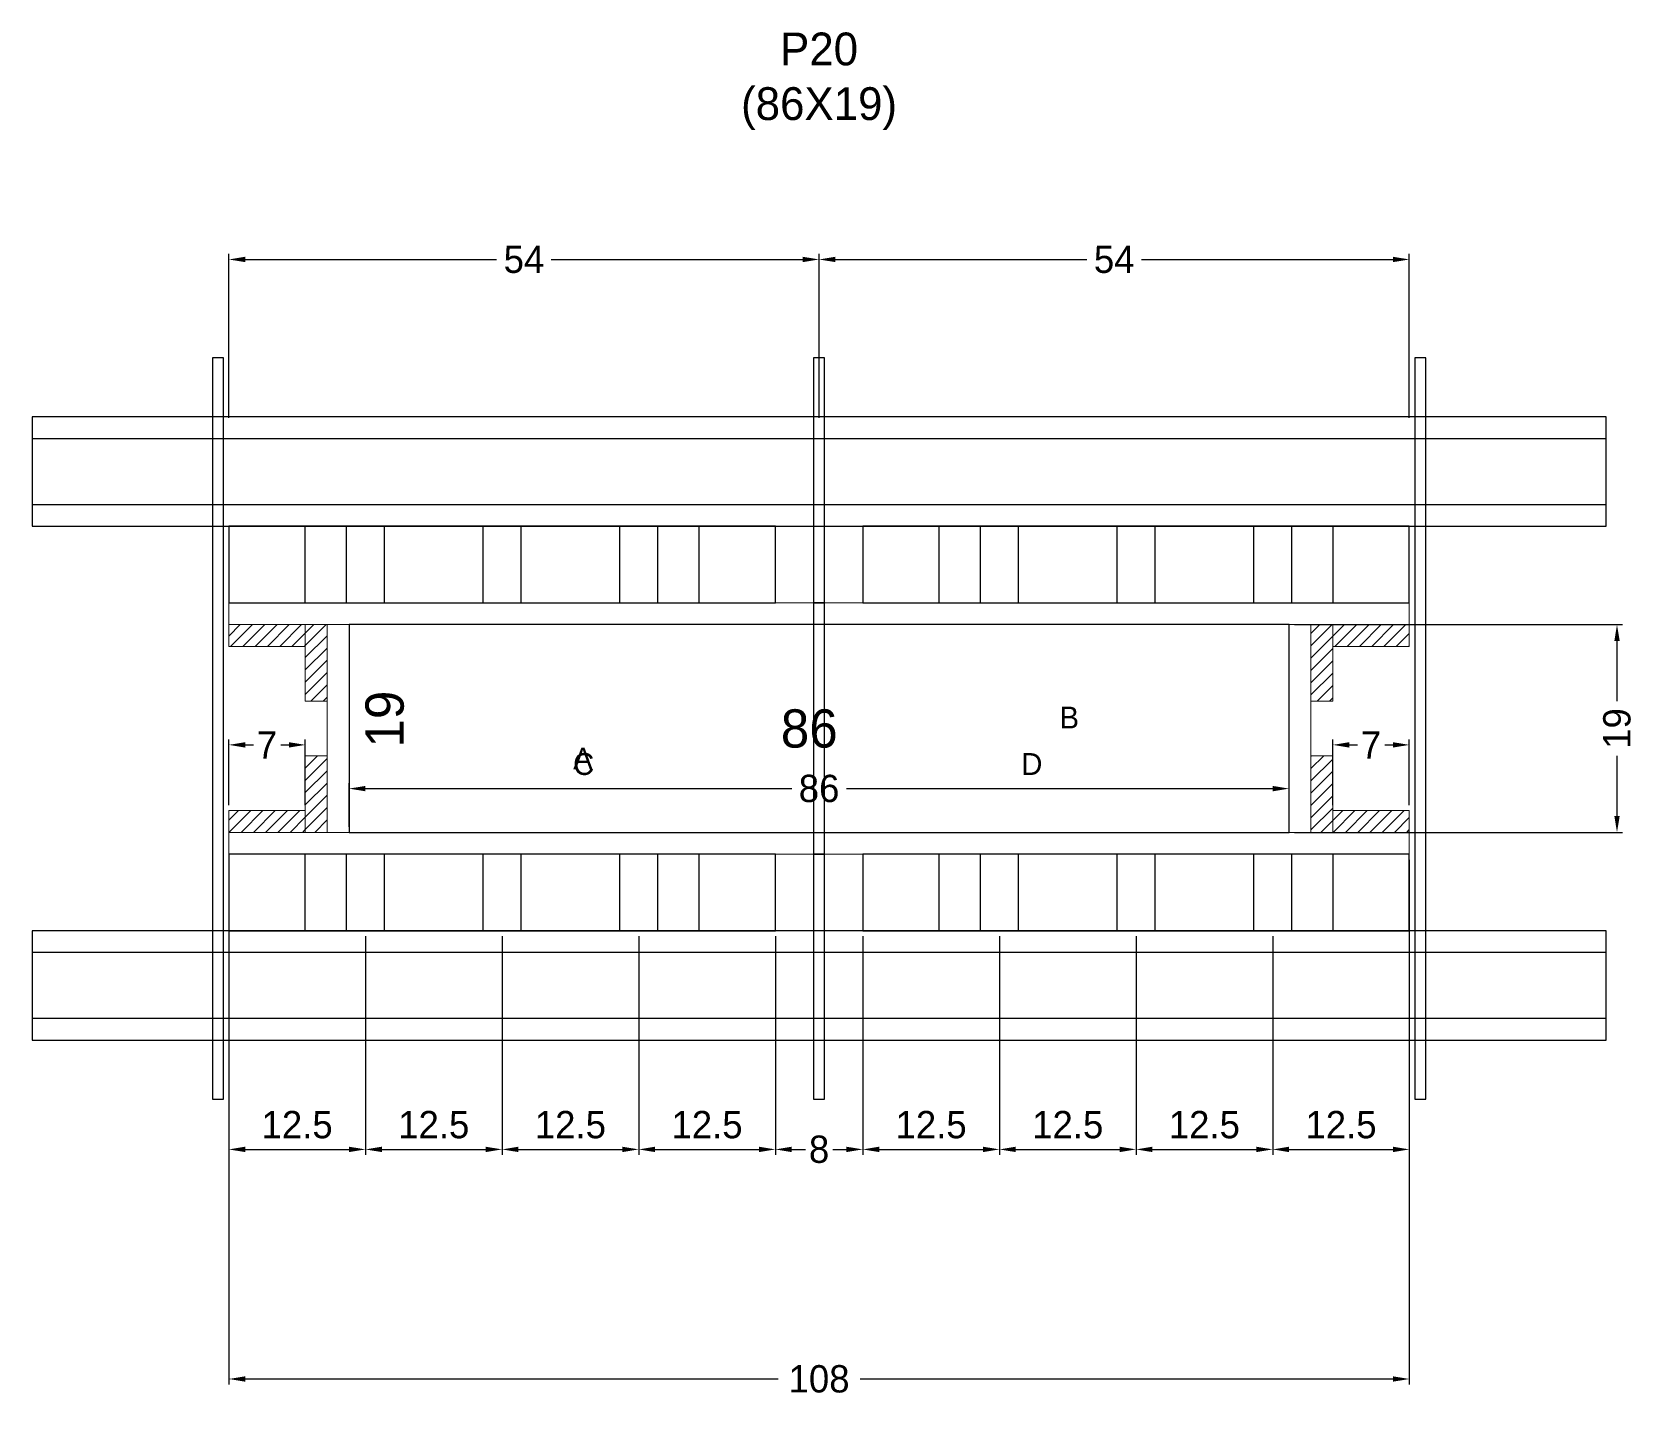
# Model space of a CAD drawing. Header units: centimetres. Extents: x -8500 to 4309, y -467 to 295.
# Drawn here: x -144 to 149.3, y 17.7 to 267.4 of the extents above; entities that cross this region are included whole.
import ezdxf

# ---------------------------------------------------------------- set-up
doc = ezdxf.new("R2010")
doc.units = ezdxf.units.CM
for name, color, linetype in [('CHAPA', 140, 'Continuous'), ('COTA', 241, 'Continuous'), ('Hachura', 251, 'Continuous'), ('Madeira', 30, 'Continuous'), ('NOMENCLATURA', 7, 'Continuous'), ('Painéis', 200, 'Continuous'), ('Perfil Metálico', 150, 'Continuous'), ('SARRAFO', 251, 'Continuous'), ('TEXTO_GERAL', 7, 'Continuous')]:
    doc.layers.add(name, color=color, linetype=linetype)
doc.dimstyles.new('cotax2', dxfattribs={"dimtxt": 2.5, "dimasz": 1.5, "dimexe": 0.5, "dimexo": 0.5, "dimgap": 0.5, "dimtad": 1, "dimcen": 2.5, "dimazin": 3, "dimtfac": 1, "dimtmove": 0, "dimatfit": 3})
pattern_1 = [(45, (0, 0), (-1.122532, 1.122532), [])]

msp = doc.modelspace()

# ---------------------------------------------------------------- texts
at = {"layer": 'COTA'}
msp.add_text('19', height=7, rotation=90, dxfattribs=at).set_placement((-76, 136.5))
msp.add_text('86', height=7, dxfattribs=at).set_placement((-7, 136.5))
at = {"layer": 'NOMENCLATURA', "insert": (0, 249.5), "char_height": 6, "attachment_point": 8}
msp.add_mtext('P20\\P(86X19)', dxfattribs=at)
at = {"layer": 'TEXTO_GERAL'}
for s, p in [('B', (44, 140)), ('A', (-45, 132.5)), ('C', (-45, 131.5)), ('D', (37, 131.5))]:
    msp.add_text(s, height=4, dxfattribs=at).set_placement(p)

# ---------------------------------------------------------------- blocks, each defined once
blk = doc.blocks.new('_CLOSEDFILLED')
at = {"color": 0, "linetype": 'BYBLOCK'}
blk.add_solid([(-1, 0.164), (0, 0), (-1, -0.164)], dxfattribs=at)
blk = doc.blocks.new('*D36')
for p, q in [((-108, 116), (-108, 20)), ((108, 116), (108, 20)), ((-105, 21), (-7.5, 21)), ((7.5, 21), (105, 21))]:
    blk.add_line(p, q)
at = {"layer": 'Defpoints'}
for p in [(-108, 117), (108, 117), (-108, 21)]:
    blk.add_point(p, dxfattribs=at)
at = {"layer": 'COTA', "xscale": 3, "yscale": 3, "rotation": 180}
blk.add_blockref('_CLOSEDFILLED', (-108, 21), dxfattribs=at)
at = {"layer": 'COTA', "xscale": 3, "yscale": 3}
blk.add_blockref('_CLOSEDFILLED', (108, 21), dxfattribs=at)
at = {"layer": 'COTA', "insert": (0, 21), "char_height": 5, "attachment_point": 5}
blk.add_mtext('108', dxfattribs=at)
blk = doc.blocks.new('*D37')
for p, q in [((-108, 102), (-108, 62)), ((-83, 102), (-83, 62)), ((-105, 63), (-86, 63))]:
    blk.add_line(p, q)
at = {"layer": 'Defpoints'}
for p in [(-108, 103), (-83, 103), (-108, 63)]:
    blk.add_point(p, dxfattribs=at)
at = {"layer": 'COTA', "xscale": 3, "yscale": 3, "rotation": 180}
blk.add_blockref('_CLOSEDFILLED', (-108, 63), dxfattribs=at)
at = {"layer": 'COTA', "xscale": 3, "yscale": 3}
blk.add_blockref('_CLOSEDFILLED', (-83, 63), dxfattribs=at)
at = {"layer": 'COTA', "insert": (-95.5, 67.5), "char_height": 5, "attachment_point": 5}
blk.add_mtext('12.5', dxfattribs=at)
blk = doc.blocks.new('*D38')
for p, q in [((-83, 102), (-83, 62)), ((-58, 102), (-58, 62)), ((-80, 63), (-61, 63))]:
    blk.add_line(p, q)
at = {"layer": 'Defpoints'}
for p in [(-83, 103), (-58, 103), (-83, 63)]:
    blk.add_point(p, dxfattribs=at)
at = {"layer": 'COTA', "xscale": 3, "yscale": 3, "rotation": 180}
blk.add_blockref('_CLOSEDFILLED', (-83, 63), dxfattribs=at)
at = {"layer": 'COTA', "xscale": 3, "yscale": 3}
blk.add_blockref('_CLOSEDFILLED', (-58, 63), dxfattribs=at)
at = {"layer": 'COTA', "insert": (-70.5, 67.5), "char_height": 5, "attachment_point": 5}
blk.add_mtext('12.5', dxfattribs=at)
blk = doc.blocks.new('*D39')
for p, q in [((-58, 102), (-58, 62)), ((-33, 102), (-33, 62)), ((-55, 63), (-36, 63))]:
    blk.add_line(p, q)
at = {"layer": 'Defpoints'}
for p in [(-58, 103), (-33, 103), (-58, 63)]:
    blk.add_point(p, dxfattribs=at)
at = {"layer": 'COTA', "xscale": 3, "yscale": 3, "rotation": 180}
blk.add_blockref('_CLOSEDFILLED', (-58, 63), dxfattribs=at)
at = {"layer": 'COTA', "xscale": 3, "yscale": 3}
blk.add_blockref('_CLOSEDFILLED', (-33, 63), dxfattribs=at)
at = {"layer": 'COTA', "insert": (-45.5, 67.5), "char_height": 5, "attachment_point": 5}
blk.add_mtext('12.5', dxfattribs=at)
blk = doc.blocks.new('*D40')
for p, q in [((-33, 102), (-33, 62)), ((-8, 102), (-8, 62)), ((-30, 63), (-11, 63))]:
    blk.add_line(p, q)
at = {"layer": 'Defpoints'}
for p in [(-33, 103), (-8, 103), (-33, 63)]:
    blk.add_point(p, dxfattribs=at)
at = {"layer": 'COTA', "xscale": 3, "yscale": 3, "rotation": 180}
blk.add_blockref('_CLOSEDFILLED', (-33, 63), dxfattribs=at)
at = {"layer": 'COTA', "xscale": 3, "yscale": 3}
blk.add_blockref('_CLOSEDFILLED', (-8, 63), dxfattribs=at)
at = {"layer": 'COTA', "insert": (-20.5, 67.5), "char_height": 5, "attachment_point": 5}
blk.add_mtext('12.5', dxfattribs=at)
blk = doc.blocks.new('*D41')
for p, q in [((8, 102), (8, 62)), ((33, 102), (33, 62)), ((11, 63), (30, 63))]:
    blk.add_line(p, q)
at = {"layer": 'Defpoints'}
for p in [(8, 103), (33, 103), (8, 63)]:
    blk.add_point(p, dxfattribs=at)
at = {"layer": 'COTA', "xscale": 3, "yscale": 3, "rotation": 180}
blk.add_blockref('_CLOSEDFILLED', (8, 63), dxfattribs=at)
at = {"layer": 'COTA', "xscale": 3, "yscale": 3}
blk.add_blockref('_CLOSEDFILLED', (33, 63), dxfattribs=at)
at = {"layer": 'COTA', "insert": (20.5, 67.5), "char_height": 5, "attachment_point": 5}
blk.add_mtext('12.5', dxfattribs=at)
blk = doc.blocks.new('*D42')
for p, q in [((33, 102), (33, 62)), ((58, 102), (58, 62)), ((36, 63), (55, 63))]:
    blk.add_line(p, q)
at = {"layer": 'Defpoints'}
for p in [(33, 103), (58, 103), (33, 63)]:
    blk.add_point(p, dxfattribs=at)
at = {"layer": 'COTA', "xscale": 3, "yscale": 3, "rotation": 180}
blk.add_blockref('_CLOSEDFILLED', (33, 63), dxfattribs=at)
at = {"layer": 'COTA', "xscale": 3, "yscale": 3}
blk.add_blockref('_CLOSEDFILLED', (58, 63), dxfattribs=at)
at = {"layer": 'COTA', "insert": (45.5, 67.5), "char_height": 5, "attachment_point": 5}
blk.add_mtext('12.5', dxfattribs=at)
blk = doc.blocks.new('*D43')
for p, q in [((58, 102), (58, 62)), ((83, 102), (83, 62)), ((61, 63), (80, 63))]:
    blk.add_line(p, q)
at = {"layer": 'Defpoints'}
for p in [(58, 103), (83, 103), (58, 63)]:
    blk.add_point(p, dxfattribs=at)
at = {"layer": 'COTA', "xscale": 3, "yscale": 3, "rotation": 180}
blk.add_blockref('_CLOSEDFILLED', (58, 63), dxfattribs=at)
at = {"layer": 'COTA', "xscale": 3, "yscale": 3}
blk.add_blockref('_CLOSEDFILLED', (83, 63), dxfattribs=at)
at = {"layer": 'COTA', "insert": (70.5, 67.5), "char_height": 5, "attachment_point": 5}
blk.add_mtext('12.5', dxfattribs=at)
blk = doc.blocks.new('*D44')
for p, q in [((83, 102), (83, 62)), ((108, 102), (108, 62)), ((86, 63), (105, 63))]:
    blk.add_line(p, q)
at = {"layer": 'Defpoints'}
for p in [(83, 103), (108, 103), (83, 63)]:
    blk.add_point(p, dxfattribs=at)
at = {"layer": 'COTA', "xscale": 3, "yscale": 3, "rotation": 180}
blk.add_blockref('_CLOSEDFILLED', (83, 63), dxfattribs=at)
at = {"layer": 'COTA', "xscale": 3, "yscale": 3}
blk.add_blockref('_CLOSEDFILLED', (108, 63), dxfattribs=at)
at = {"layer": 'COTA', "insert": (95.5, 67.5), "char_height": 5, "attachment_point": 5}
blk.add_mtext('12.5', dxfattribs=at)
blk = doc.blocks.new('*D45')
for p, q in [((-8, 102), (-8, 62)), ((8, 102), (8, 62)), ((-5, 63), (-2.5, 63)), ((2.5, 63), (5, 63))]:
    blk.add_line(p, q)
at = {"layer": 'Defpoints'}
for p in [(-8, 103), (8, 103), (-8, 63)]:
    blk.add_point(p, dxfattribs=at)
at = {"layer": 'COTA', "xscale": 3, "yscale": 3, "rotation": 180}
blk.add_blockref('_CLOSEDFILLED', (-8, 63), dxfattribs=at)
at = {"layer": 'COTA', "xscale": 3, "yscale": 3}
blk.add_blockref('_CLOSEDFILLED', (8, 63), dxfattribs=at)
at = {"layer": 'COTA', "insert": (0, 63), "char_height": 5, "attachment_point": 5}
blk.add_mtext('8', dxfattribs=at)
blk = doc.blocks.new('*D46')
for p, q in [((-86, 122), (-86, 130)), ((86, 122), (86, 130)), ((-83, 129), (-5, 129)), ((5, 129), (83, 129))]:
    blk.add_line(p, q)
at = {"layer": 'Defpoints'}
for p in [(-86, 129), (-86, 121), (86, 121)]:
    blk.add_point(p, dxfattribs=at)
at = {"layer": 'COTA', "xscale": 3, "yscale": 3, "rotation": 180}
blk.add_blockref('_CLOSEDFILLED', (-86, 129), dxfattribs=at)
at = {"layer": 'COTA', "xscale": 3, "yscale": 3}
blk.add_blockref('_CLOSEDFILLED', (86, 129), dxfattribs=at)
at = {"layer": 'COTA', "insert": (0, 129), "char_height": 5, "attachment_point": 5}
blk.add_mtext('86', dxfattribs=at)
blk = doc.blocks.new('*D47')
for p, q in [((87, 159), (147, 159)), ((146, 145), (146, 156)), ((146, 124), (146, 135)), ((87, 121), (147, 121))]:
    blk.add_line(p, q)
at = {"layer": 'Defpoints'}
for p in [(86, 159), (86, 121), (146, 121)]:
    blk.add_point(p, dxfattribs=at)
at = {"layer": 'COTA', "xscale": 3, "yscale": 3}
for p, rotation in [((146, 159), 90), ((146, 121), -90.00000000000001)]:
    blk.add_blockref('_CLOSEDFILLED', p, dxfattribs=dict(at, rotation=rotation))
at = {"layer": 'COTA', "insert": (146, 140), "char_height": 5, "attachment_point": 5, "rotation": 90}
blk.add_mtext('19', dxfattribs=at)
blk = doc.blocks.new('*D48')
for p, q in [((-108, 126), (-108, 138)), ((-94, 126), (-94, 138)), ((-105, 137), (-103.5, 137)), ((-98.5, 137), (-97, 137))]:
    blk.add_line(p, q)
at = {"layer": 'Defpoints'}
for p in [(-108, 137), (-108, 125), (-94, 125)]:
    blk.add_point(p, dxfattribs=at)
at = {"layer": 'COTA', "xscale": 3, "yscale": 3, "rotation": 180}
blk.add_blockref('_CLOSEDFILLED', (-108, 137), dxfattribs=at)
at = {"layer": 'COTA', "xscale": 3, "yscale": 3}
blk.add_blockref('_CLOSEDFILLED', (-94, 137), dxfattribs=at)
at = {"layer": 'COTA', "insert": (-101, 137), "char_height": 5, "attachment_point": 5}
blk.add_mtext('7', dxfattribs=at)
blk = doc.blocks.new('*D49')
for p, q in [((94, 126), (94, 138)), ((108, 126), (108, 138)), ((97, 137), (98.5, 137)), ((103.5, 137), (105, 137))]:
    blk.add_line(p, q)
at = {"layer": 'Defpoints'}
for p in [(94, 137), (94, 125), (108, 125)]:
    blk.add_point(p, dxfattribs=at)
at = {"layer": 'COTA', "xscale": 3, "yscale": 3, "rotation": 180}
blk.add_blockref('_CLOSEDFILLED', (94, 137), dxfattribs=at)
at = {"layer": 'COTA', "xscale": 3, "yscale": 3}
blk.add_blockref('_CLOSEDFILLED', (108, 137), dxfattribs=at)
at = {"layer": 'COTA', "insert": (101, 137), "char_height": 5, "attachment_point": 5}
blk.add_mtext('7', dxfattribs=at)
blk = doc.blocks.new('*D50')
for p, q in [((-108, 196.8), (-108, 226.8)), ((0, 196.8), (0, 226.8)), ((-105, 225.8), (-59, 225.8)), ((-49, 225.8), (-3, 225.8))]:
    blk.add_line(p, q)
at = {"layer": 'Defpoints'}
for p in [(-108, 225.8), (-108, 195.8), (0, 195.8)]:
    blk.add_point(p, dxfattribs=at)
at = {"layer": 'COTA', "xscale": 3, "yscale": 3, "rotation": 180}
blk.add_blockref('_CLOSEDFILLED', (-108, 225.8), dxfattribs=at)
at = {"layer": 'COTA', "xscale": 3, "yscale": 3}
blk.add_blockref('_CLOSEDFILLED', (0, 225.8), dxfattribs=at)
at = {"layer": 'COTA', "insert": (-54, 225.8), "char_height": 5, "attachment_point": 5}
blk.add_mtext('54', dxfattribs=at)
blk = doc.blocks.new('*D51')
for p, q in [((0, 196.8), (0, 226.8)), ((108, 196.8), (108, 226.8)), ((3, 225.8), (49, 225.8)), ((59, 225.8), (105, 225.8))]:
    blk.add_line(p, q)
at = {"layer": 'Defpoints'}
for p in [(0, 225.8), (0, 195.8), (108, 195.8)]:
    blk.add_point(p, dxfattribs=at)
at = {"layer": 'COTA', "xscale": 3, "yscale": 3, "rotation": 180}
blk.add_blockref('_CLOSEDFILLED', (0, 225.8), dxfattribs=at)
at = {"layer": 'COTA', "xscale": 3, "yscale": 3}
blk.add_blockref('_CLOSEDFILLED', (108, 225.8), dxfattribs=at)
at = {"layer": 'COTA', "insert": (54, 225.8), "char_height": 5, "attachment_point": 5}
blk.add_mtext('54', dxfattribs=at)

# ---------------------------------------------------------------- dimensions: what is measured, and where the dimension line sits
at = {"layer": 'COTA'}
for base, p1, p2, picture, middle in [((-108, 225.8), (-108, 195.8), (0, 195.8), '*D50', (-54, 225.8)), ((0, 225.8), (0, 195.8), (108, 195.8), '*D51', (54, 225.8)), ((-108, 137), (-108, 125), (-94, 125), '*D48', (-101, 137)), ((94, 137), (94, 125), (108, 125), '*D49', (101, 137)), ((-86, 129), (-86, 121), (86, 121), '*D46', (0, 129)), ((-108, 21), (-108, 117), (108, 117), '*D36', (0, 21)), ((-8, 63), (-8, 103), (8, 103), '*D45', (0, 63))]:
    dim = msp.add_linear_dim(base=base, p1=p1, p2=p2, dimstyle='cotax2', dxfattribs=at)
    dim.commit()
    dim.dimension.update_dxf_attribs({"geometry": picture, "text_midpoint": middle})
dim = msp.add_linear_dim(base=(146, 121), p1=(86, 121), p2=(86, 159), angle=90, dimstyle='cotax2', dxfattribs=at)
dim.commit()
dim.dimension.update_dxf_attribs({"geometry": '*D47', "text_midpoint": (146, 140)})
for base, p1, p2, picture, middle in [((-108, 63), (-108, 103), (-83, 103), '*D37', (-95.5, 67.5)), ((-83, 63), (-83, 103), (-58, 103), '*D38', (-70.5, 67.5)), ((-58, 63), (-58, 103), (-33, 103), '*D39', (-45.5, 67.5)), ((-33, 63), (-33, 103), (-8, 103), '*D40', (-20.5, 67.5)), ((8, 63), (8, 103), (33, 103), '*D41', (20.5, 67.5)), ((33, 63), (33, 103), (58, 103), '*D42', (45.5, 67.5)), ((58, 63), (58, 103), (83, 103), '*D43', (70.5, 67.5)), ((83, 63), (83, 103), (108, 103), '*D44', (95.5, 67.5))]:
    dim = msp.add_linear_dim(base=base, p1=p1, p2=p2, text='12.5', dimstyle='cotax2', dxfattribs=at)
    dim.commit()
    dim.dimension.update_dxf_attribs({"geometry": picture, "text_midpoint": middle})

# ---------------------------------------------------------------- hatches: boundary and pattern name
at = {"layer": 'Hachura'}
h = msp.add_hatch(dxfattribs=at)
h.set_pattern_fill('ANSI31')
h.set_pattern_definition(pattern_1)
h.paths.add_polyline_path([(-108, 155), (-94, 155), (-94, 159), (-108, 159)])
h = msp.add_hatch(dxfattribs=at)
h.set_pattern_fill('ANSI31')
h.set_pattern_definition(pattern_1)
h.paths.add_polyline_path([(-94, 145), (-90, 145), (-90, 159), (-94, 159)])
h = msp.add_hatch(dxfattribs=at)
h.set_pattern_fill('ANSI31')
h.set_pattern_definition(pattern_1)
h.paths.add_polyline_path([(90, 145), (94, 145), (94, 159), (90, 159)])
h = msp.add_hatch(dxfattribs=at)
h.set_pattern_fill('ANSI31')
h.set_pattern_definition(pattern_1)
h.paths.add_polyline_path([(94, 155), (108, 155), (108, 159), (94, 159)])
h = msp.add_hatch(dxfattribs=at)
h.set_pattern_fill('ANSI31')
h.set_pattern_definition(pattern_1)
h.paths.add_polyline_path([(-94, 121), (-90, 121), (-90, 135), (-94, 135)])
h = msp.add_hatch(dxfattribs=at)
h.set_pattern_fill('ANSI31')
h.set_pattern_definition(pattern_1)
h.paths.add_polyline_path([(90, 121), (94, 121), (94, 135), (90, 135)])
h = msp.add_hatch(dxfattribs=at)
h.set_pattern_fill('ANSI31')
h.set_pattern_definition(pattern_1)
h.paths.add_polyline_path([(-108, 121), (-94, 121), (-94, 125), (-108, 125)])
h = msp.add_hatch(dxfattribs=at)
h.set_pattern_fill('ANSI31')
h.set_pattern_definition(pattern_1)
h.paths.add_polyline_path([(94, 121), (108, 121), (108, 125), (94, 125)])

# ---------------------------------------------------------------- linework, layer by layer
at = {"layer": 'CHAPA', "lineweight": 18}
for points in [[(-108, 159), (108, 159), (108, 163), (-108, 163)], [(-108, 159), (108, 159), (108, 163), (-108, 163)], [(-90, 121), (-86, 121), (-86, 159), (-90, 159)], [(-90, 121), (-86, 121), (-86, 159), (-90, 159)], [(86, 121), (90, 121), (90, 159), (86, 159)], [(86, 121), (90, 121), (90, 159), (86, 159)], [(-108, 117), (108, 117), (108, 121), (-108, 121)], [(-108, 117), (108, 117), (108, 121), (-108, 121)]]:
    msp.add_lwpolyline(points, close=True, dxfattribs=at)
at = {"layer": 'Hachura'}
for points in [[(-111, 72.2), (-109, 72.2), (-109, 207.8), (-111, 207.8)], [(-1, 163), (1, 163), (1, 207.8), (-1, 207.8)], [(109, 72.2), (111, 72.2), (111, 207.8), (109, 207.8)], [(-1, 117), (1, 117), (1, 163), (-1, 163)], [(-1, 72.2), (1, 72.2), (1, 117), (-1, 117)]]:
    msp.add_lwpolyline(points, close=True, dxfattribs=at)
at = {"layer": 'Madeira', "color": 126}
for points in [[(-108, 163), (-8, 163), (-8, 177), (-108, 177)], [(-108, 163), (-94, 163), (-94, 177), (-108, 177)], [(-86.5, 163), (-79.5, 163), (-79.5, 177), (-86.5, 177)], [(-61.5, 163), (-54.5, 163), (-54.5, 177), (-61.5, 177)], [(-36.5, 163), (-29.5, 163), (-29.5, 177), (-36.5, 177)], [(-22, 163), (-8, 163), (-8, 177), (-22, 177)], [(8, 163), (108, 163), (108, 177), (8, 177)], [(8, 163), (22, 163), (22, 177), (8, 177)], [(29.5, 163), (36.5, 163), (36.5, 177), (29.5, 177)], [(54.5, 163), (61.5, 163), (61.5, 177), (54.5, 177)], [(79.5, 163), (86.5, 163), (86.5, 177), (79.5, 177)], [(94, 163), (108, 163), (108, 177), (94, 177)], [(-108, 103), (-8, 103), (-8, 117), (-108, 117)], [(-108, 103), (-94, 103), (-94, 117), (-108, 117)], [(-86.5, 103), (-79.5, 103), (-79.5, 117), (-86.5, 117)], [(-61.5, 103), (-54.5, 103), (-54.5, 117), (-61.5, 117)], [(-36.5, 103), (-29.5, 103), (-29.5, 117), (-36.5, 117)], [(-22, 103), (-8, 103), (-8, 117), (-22, 117)], [(8, 103), (108, 103), (108, 117), (8, 117)], [(8, 103), (22, 103), (22, 117), (8, 117)], [(29.5, 103), (36.5, 103), (36.5, 117), (29.5, 117)], [(54.5, 103), (61.5, 103), (61.5, 117), (54.5, 117)], [(79.5, 103), (86.5, 103), (86.5, 117), (79.5, 117)], [(94, 103), (108, 103), (108, 117), (94, 117)]]:
    msp.add_lwpolyline(points, close=True, dxfattribs=at)
at = {"layer": 'Painéis'}
msp.add_lwpolyline([(-86, 121), (86, 121), (86, 159), (-86, 159)], close=True, dxfattribs=at)
at = {"layer": 'Perfil Metálico', "color": 224}
for points in [[(-144, 177), (144, 177), (144, 197), (-144, 197)], [(-144, 181), (144, 181), (144, 193), (-144, 193)], [(-144, 83), (144, 83), (144, 103), (-144, 103)], [(-144, 87), (144, 87), (144, 99), (-144, 99)]]:
    msp.add_lwpolyline(points, close=True, dxfattribs=at)
at = {"layer": 'SARRAFO', "color": 251, "lineweight": 13}
for points in [[(-108, 155), (-94, 155), (-94, 159), (-108, 159)], [(-94, 145), (-90, 145), (-90, 159), (-94, 159)], [(90, 145), (94, 145), (94, 159), (90, 159)], [(94, 155), (108, 155), (108, 159), (94, 159)], [(-94, 121), (-90, 121), (-90, 135), (-94, 135)], [(90, 121), (94, 121), (94, 135), (90, 135)], [(-108, 121), (-94, 121), (-94, 125), (-108, 125)], [(94, 121), (108, 121), (108, 125), (94, 125)]]:
    msp.add_lwpolyline(points, close=True, dxfattribs=at)

msp.set_redraw_order([(e.dxf.handle, doc.entitydb.next_handle()) for e in msp.query("TEXT MTEXT ATTDEF DIMENSION ARC_DIMENSION")])  # texts and dimensions are drawn at this point

doc.saveas('drawing.dxf')
